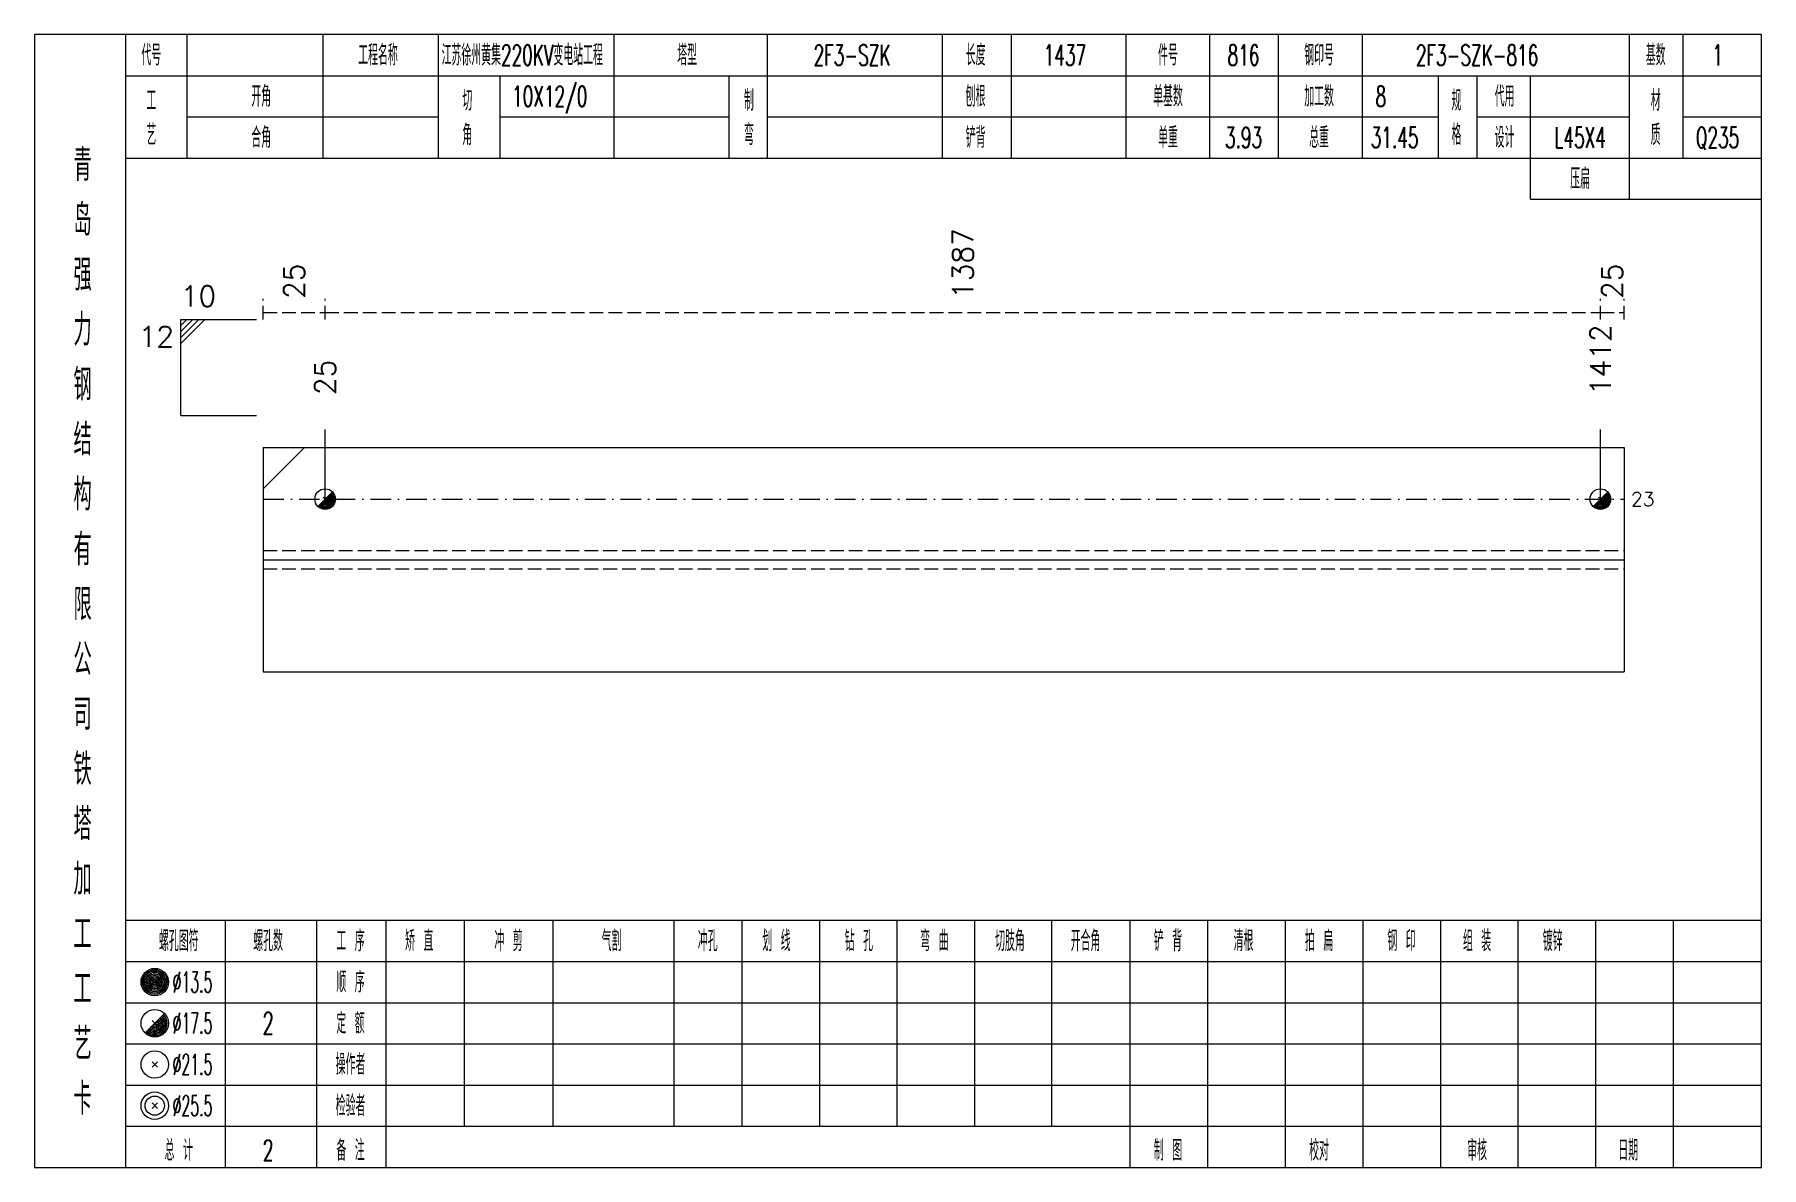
# Model space of a CAD drawing. Extents: x 0 to 4623, y -1159 to 4890.
# Drawn here: x 2491.2 to 2742.6, y 1350 to 1515 of the extents above; entities that cross this region are included whole.
import ezdxf
from ezdxf.enums import TextEntityAlignment as Align

# ---------------------------------------------------------------- set-up
doc = ezdxf.new("R2010")
doc.units = 0
doc.header["$MEASUREMENT"] = 0
doc.linetypes.add('一点画线', pattern=[5.2, 3, -1, 0.2, -1])
doc.linetypes.add('虚线', pattern=[2.75, 2, -0.75])
doc.layers.get('0').update_dxf_attribs({"linetype": 'CONTINUOUS', "lineweight": 25})
for name, color, linetype, lineweight in [('1', 7, 'CONTINUOUS', 25), ('4', 7, 'CONTINUOUS', 25), ('5', 7, 'CONTINUOUS', 25)]:
    doc.layers.add(name, color=color, linetype=linetype, lineweight=lineweight)
doc.styles.get("Standard").update_dxf_attribs({"font": 'simplex.shx', "width": 0.7, "height": 3, "bigfont": 'gbhzfs.shx'})

msp = doc.modelspace()

# ---------------------------------------------------------------- texts
at = {"color": 8, "linetype": 'Continuous', "lineweight": 9}
for s, p in [('1387', (2626.327, 1476.5)), ('25', (2529, 1476.5)), ('25', (2720.877, 1476.5))]:
    msp.add_text(s, height=3, rotation=90, dxfattribs=at).set_placement(p, align=Align.MIDDLE_LEFT)
at = {"color": 7, "linetype": 'Continuous', "lineweight": 13}
msp.add_text('10', height=3, dxfattribs=at).set_placement((2512.5, 1474.5), align=Align.BOTTOM_LEFT)
msp.add_text('12', height=3, dxfattribs=at).set_placement((2511.5, 1472.5), align=Align.TOP_RIGHT)
for s, p in [('1412', (2719.154, 1462.5)), ('25', (2533.5, 1462.5))]:
    msp.add_text(s, height=3, rotation=90, dxfattribs=at).set_placement(p, align=Align.MIDDLE_LEFT)
msp.add_text('23', height=2, dxfattribs=at).set_placement((2723.6, 1447.333), align=Align.MIDDLE_LEFT)
at = {"layer": '4', "color": 1, "linetype": 'Continuous', "lineweight": 13}
for s, height, width, p in [('代号', 3, 0.6, (2508.2, 1512)), ('工程名称', 3, 0.6, (2541.2, 1512)), ('江苏徐州黄集220KV变电站工程', 3, 0.6, (2562.2, 1512)), ('塔型', 3, 0.6, (2586.2, 1512)), ('2F3-SZK', 3, 0.6, (2610.2, 1512)), ('长度', 3, 0.6, (2628.2, 1512)), ('1437', 3, 0.6, (2641.2, 1512)), ('件号', 3, 0.6, (2656.2, 1512)), ('816', 3, 0.6, (2667.2, 1512)), ('钢印号', 3, 0.6, (2678.2, 1512)), ('2F3-SZK-816', 3, 0.6, (2701.2, 1512)), ('基数', 3, 0.6, (2727.2, 1512)), ('1', 3, 0.6, (2736.2, 1512)), ('工', 3, 0.6, (2508.2, 1505.4)), ('开角', 3, 0.6, (2524.2, 1506)), ('切', 3, 0.6, (2554.2, 1505.4)), ('10X12/0', 3, 0.6, (2566.2, 1506)), ('制', 3, 0.6, (2595.2, 1505.4)), ('刨根', 3, 0.6, (2628.2, 1506)), ('单基数', 3, 0.6, (2656.2, 1506)), ('加工数', 3, 0.6, (2678.2, 1506)), ('8', 3, 0.6, (2687.2, 1506)), ('规', 3, 0.6, (2698.2, 1505.4)), ('代用', 3, 0.6, (2705.2, 1506)), ('材', 3, 0.6, (2727.2, 1505.4)), ('艺', 3, 0.6, (2508.2, 1500.4)), ('合角', 3, 0.6, (2524.2, 1500)), ('角', 3, 0.6, (2554.2, 1500.4)), ('弯', 3, 0.6, (2595.2, 1500.4)), ('铲背', 3, 0.6, (2628.2, 1500)), ('单重', 3, 0.6, (2656.2, 1500)), ('3.93', 3, 0.6, (2667.2, 1500)), ('总重', 3, 0.6, (2678.2, 1500)), ('31.45', 3, 0.6, (2689.2, 1500)), ('格', 3, 0.6, (2698.2, 1500.4)), ('设计', 3, 0.6, (2705.2, 1500)), ('L45X4', 3, 0.6, (2716.2, 1500)), ('质', 3, 0.6, (2727.2, 1500.4)), ('Q235', 3, 0.6, (2736.2, 1500)), ('青', 4.6, 0.8, (2498.2, 1496)), ('压扁', 3, 0.6, (2716.2, 1494)), ('岛', 4.6, 0.8, (2498.2, 1488)), ('强', 4.6, 0.8, (2498.2, 1480)), ('力', 4.6, 0.8, (2498.2, 1472)), ('钢', 4.6, 0.8, (2498.2, 1464)), ('结', 4.6, 0.8, (2498.2, 1456)), ('构', 4.6, 0.8, (2498.2, 1448)), ('有', 4.6, 0.8, (2498.2, 1440)), ('限', 4.6, 0.8, (2498.2, 1432)), ('公', 4.6, 0.8, (2498.2, 1424)), ('司', 4.6, 0.8, (2498.2, 1416)), ('铁', 4.6, 0.8, (2498.2, 1408)), ('塔', 4.6, 0.8, (2498.2, 1400)), ('加', 4.6, 0.8, (2498.2, 1392)), ('工', 4.6, 0.8, (2498.2, 1384)), ('螺孔图符', 3, 0.6, (2512.2, 1383)), ('螺孔数', 3, 0.6, (2525.2, 1383)), ('工 序', 3, 0.6, (2537.2, 1383)), ('矫 直', 3, 0.6, (2547.2, 1383)), ('冲 剪', 3, 0.6, (2560.2, 1383)), ('气割', 3, 0.6, (2575.2, 1383)), ('冲孔', 3, 0.6, (2589.2, 1383)), ('划 线', 3, 0.6, (2599.2, 1383)), ('钻 孔', 3, 0.6, (2611.2, 1383)), ('弯 曲', 3, 0.6, (2622.2, 1383)), ('切肢角', 3, 0.6, (2633.2, 1383)), ('开合角', 3, 0.6, (2644.2, 1383)), ('铲 背', 3, 0.6, (2656.2, 1383)), ('清根', 3, 0.6, (2667.2, 1383)), ('拍 扁', 3, 0.6, (2678.2, 1383)), ('钢 印', 3, 0.6, (2690.2, 1383)), ('组 装', 3, 0.6, (2701.2, 1383)), ('镀锌', 3, 0.6, (2712.2, 1383)), ('工', 4.6, 0.8, (2498.2, 1376)), ('%%C13.5', 3, 0.5, (2514.2, 1377)), ('顺 序', 3, 0.6, (2537.2, 1377)), ('定 额', 3, 0.6, (2537.2, 1371)), ('艺', 4.6, 0.8, (2498.2, 1368)), ('%%C17.5', 3, 0.5, (2514.2, 1371)), ('2', 3.2, 0.6, (2525.2, 1371)), ('%%C21.5', 3, 0.5, (2514.2, 1365)), ('操作者', 3, 0.6, (2537.2, 1365)), ('卡', 4.6, 0.8, (2498.2, 1360)), ('%%C25.5', 3, 0.5, (2514.2, 1359)), ('检验者', 3, 0.6, (2537.2, 1359)), ('总 计', 3, 0.6, (2512.2, 1352.5)), ('2', 3, 0.6, (2525.2, 1352.5)), ('备 注', 3, 0.6, (2537.2, 1352.5)), ('制 图', 3, 0.6, (2656.2, 1352.5)), ('校对', 3, 0.6, (2678.2, 1352.5)), ('审核', 3, 0.6, (2701.2, 1352.5)), ('日期', 3, 0.6, (2723.2, 1352.5))]:
    msp.add_text(s, height=height, dxfattribs=dict(at, width=width)).set_placement(p, align=Align.MIDDLE_CENTER)

# ---------------------------------------------------------------- blocks, each defined once
blk = doc.blocks.new('孔17.5')
at = {"layer": '5', "color": 7, "linetype": 'Continuous', "lineweight": 13}
for p, q in [((-0.707, -0.707), (0.707, 0.707)), ((-0.2, 0.2), (0.2, -0.2))]:
    blk.add_line(p, q, dxfattribs=at)
blk.add_circle((0, 0), 1, dxfattribs=at)
for radius in [0.9, 0.8, 0.7, 0.6, 0.5, 0.4, 0.3, 0.2, 0.1]:
    blk.add_arc((0, 0), radius, 225, 45, dxfattribs=at)

# ---------------------------------------------------------------- linework, layer by layer
at = {"color": 8, "linetype": '虚线', "lineweight": 9}
for p, q in [((2524.5, 1473.5), (2524.5, 1476.5)), ((2533.5, 1473.5), (2533.5, 1476.5)), ((2533.5, 1473.5), (2533.5, 1476.5)), ((2719.154, 1473.5), (2719.154, 1476.5)), ((2719.154, 1473.5), (2719.154, 1476.5)), ((2722.6, 1473.5), (2722.6, 1476.5)), ((2524.5, 1474.5), (2533.5, 1474.5)), ((2533.5, 1474.5), (2719.154, 1474.5)), ((2719.154, 1474.5), (2722.6, 1474.5))]:
    msp.add_line(p, q, dxfattribs=at)
at = {"color": 7, "linetype": 'Continuous', "lineweight": 13}
for p, q in [((2512.5, 1473.5), (2523.5, 1473.5)), ((2512.5, 1459.5), (2512.5, 1473.5)), ((2513.375, 1473.5), (2512.5, 1472.625)), ((2514.25, 1473.5), (2512.5, 1471.75)), ((2515.125, 1473.5), (2512.5, 1470.875)), ((2516, 1473.5), (2512.5, 1470)), ((2512.5, 1459.5), (2523.5, 1459.5)), ((2533.5, 1447.333), (2533.5, 1457.5)), ((2719.154, 1447.333), (2719.154, 1457.5)), ((2524.5, 1448.833), (2530.5, 1454.833))]:
    msp.add_line(p, q, dxfattribs=at)
at = {"color": 7, "linetype": 'Continuous', "lineweight": 18}
for p, q in [((2524.5, 1454.833), (2524.5, 1422.167)), ((2524.5, 1454.833), (2722.6, 1454.833)), ((2722.6, 1454.833), (2722.6, 1422.167)), ((2524.5, 1438.5), (2722.6, 1438.5))]:
    msp.add_line(p, q, dxfattribs=at)
at = {"color": 3, "linetype": '一点画线', "lineweight": 13}
msp.add_line((2524.5, 1447.333), (2722.6, 1447.333), dxfattribs=at)
at = {"color": 1, "linetype": '虚线', "lineweight": 18}
for p, q in [((2524.5, 1439.833), (2722.6, 1439.833)), ((2524.5, 1437.167), (2722.6, 1437.167))]:
    msp.add_line(p, q, dxfattribs=at)
at = {"layer": '1', "color": 7, "linetype": 'Continuous', "lineweight": 18}
msp.add_line((2524.5, 1422.167), (2722.6, 1422.167), dxfattribs=at)
at = {"layer": '4', "color": 1, "linetype": 'Continuous', "lineweight": 18}
for p, q in [((2504.5, 1350), (2504.5, 1515)), ((2513.4, 1497), (2513.4, 1515)), ((2533.2, 1497), (2533.2, 1515)), ((2550, 1497), (2550, 1515)), ((2575.6, 1497), (2575.6, 1515)), ((2597.9, 1497), (2597.9, 1515)), ((2623.4, 1497), (2623.4, 1515)), ((2633.4, 1497), (2633.4, 1515)), ((2650.1, 1497), (2650.1, 1515)), ((2662.3, 1497), (2662.3, 1515)), ((2672.3, 1497), (2672.3, 1515)), ((2684.5, 1497), (2684.5, 1515)), ((2723.4, 1491), (2723.4, 1515)), ((2731.2, 1497), (2731.2, 1515)), ((2504.5, 1509), (2742.6, 1509)), ((2559, 1497), (2559, 1509)), ((2592.3, 1497), (2592.3, 1509)), ((2695.6, 1497), (2695.6, 1509)), ((2701.2, 1497), (2701.2, 1509)), ((2709, 1491), (2709, 1509)), ((2513.4, 1503), (2550, 1503)), ((2559, 1503), (2592.3, 1503)), ((2597.9, 1503), (2695.6, 1503)), ((2701.2, 1503), (2723.4, 1503)), ((2731.2, 1503), (2742.6, 1503)), ((2504.5, 1497), (2742.6, 1497)), ((2709, 1491), (2742.6, 1491)), ((2504.5, 1386), (2742.6, 1386)), ((2519, 1350), (2519, 1386)), ((2532.3, 1350), (2532.3, 1386)), ((2542.4, 1350), (2542.4, 1386)), ((2553.8, 1356), (2553.8, 1386)), ((2566.7, 1356), (2566.7, 1386)), ((2584.3, 1356), (2584.3, 1386)), ((2594.2, 1356), (2594.2, 1386)), ((2605.5, 1356), (2605.5, 1386)), ((2616.8, 1356), (2616.8, 1386)), ((2628.1, 1356), (2628.1, 1386)), ((2639.3, 1356), (2639.3, 1386)), ((2650.7, 1356), (2650.7, 1386)), ((2662, 1356), (2662, 1386)), ((2673.3, 1356), (2673.3, 1386)), ((2684.6, 1356), (2684.6, 1386)), ((2695.9, 1356), (2695.9, 1386)), ((2707.2, 1356), (2707.2, 1386)), ((2718.5, 1356), (2718.5, 1386)), ((2729.8, 1356), (2729.8, 1386)), ((2504.5, 1380), (2742.6, 1380)), ((2504.5, 1374), (2742.6, 1374)), ((2504.5, 1368), (2742.6, 1368)), ((2504.5, 1362), (2742.6, 1362)), ((2504.5, 1356), (2742.6, 1356)), ((2650.7, 1350), (2650.7, 1356)), ((2662, 1350), (2662, 1356)), ((2673.3, 1350), (2673.3, 1356)), ((2684.6, 1350), (2684.6, 1356)), ((2695.9, 1350), (2695.9, 1356)), ((2707.2, 1350), (2707.2, 1356)), ((2718.5, 1350), (2718.5, 1356)), ((2729.8, 1350), (2729.8, 1356))]:
    msp.add_line(p, q, dxfattribs=at)
at = {"layer": '4', "color": 7, "linetype": 'Continuous', "lineweight": 13}
for p, q in [((2508.5, 1376.8), (2508.9, 1377.2)), ((2508.9, 1376.8), (2508.5, 1377.2)), ((2507.286, 1369.586), (2510.114, 1372.414)), ((2508.3, 1371.4), (2509.1, 1370.6)), ((2508.3, 1364.6), (2509.1, 1365.4)), ((2508.3, 1365.4), (2509.1, 1364.6)), ((2508.3, 1358.6), (2509.1, 1359.4)), ((2508.3, 1359.4), (2509.1, 1358.6))]:
    msp.add_line(p, q, dxfattribs=at)
at = {"layer": '4', "color": 1, "linetype": 'Continuous', "lineweight": 18}
msp.add_lwpolyline([(2491.2, 1515), (2491.2, 1350), (2742.6, 1350), (2742.6, 1515)], close=True, dxfattribs=at)
at = {"layer": '4', "color": 7, "linetype": 'Continuous', "lineweight": 13}
for centre, radius in [((2508.7, 1377), 2), ((2508.7, 1377), 1.8), ((2508.7, 1377), 1.6), ((2508.7, 1377), 1.4), ((2508.7, 1377), 1.2), ((2508.7, 1377), 1), ((2508.7, 1377), 0.8), ((2508.7, 1377), 0.6), ((2508.7, 1377), 0.4), ((2508.7, 1377), 0.2), ((2508.7, 1371), 2), ((2508.7, 1365), 2), ((2508.7, 1359), 2), ((2508.7, 1359), 1.4)]:
    msp.add_circle(centre, radius, dxfattribs=at)
for radius in [1.8, 1.6, 1.4, 1.2, 1, 0.8, 0.6, 0.4, 0.2]:
    msp.add_arc((2508.7, 1371), radius, 225, 45, dxfattribs=at)

# ---------------------------------------------------------------- block references
at = {"color": 7, "linetype": 'Continuous', "lineweight": 13, "xscale": 1.5, "yscale": 1.5, "zscale": 1.5}
for p in [(2533.5, 1447.333), (2719.154, 1447.333)]:
    msp.add_blockref('孔17.5', p, dxfattribs=at)

msp.set_redraw_order([(e.dxf.handle, doc.entitydb.next_handle()) for e in msp.query("TEXT MTEXT ATTDEF DIMENSION ARC_DIMENSION")])  # texts and dimensions are drawn at this point

doc.saveas('drawing.dxf')
